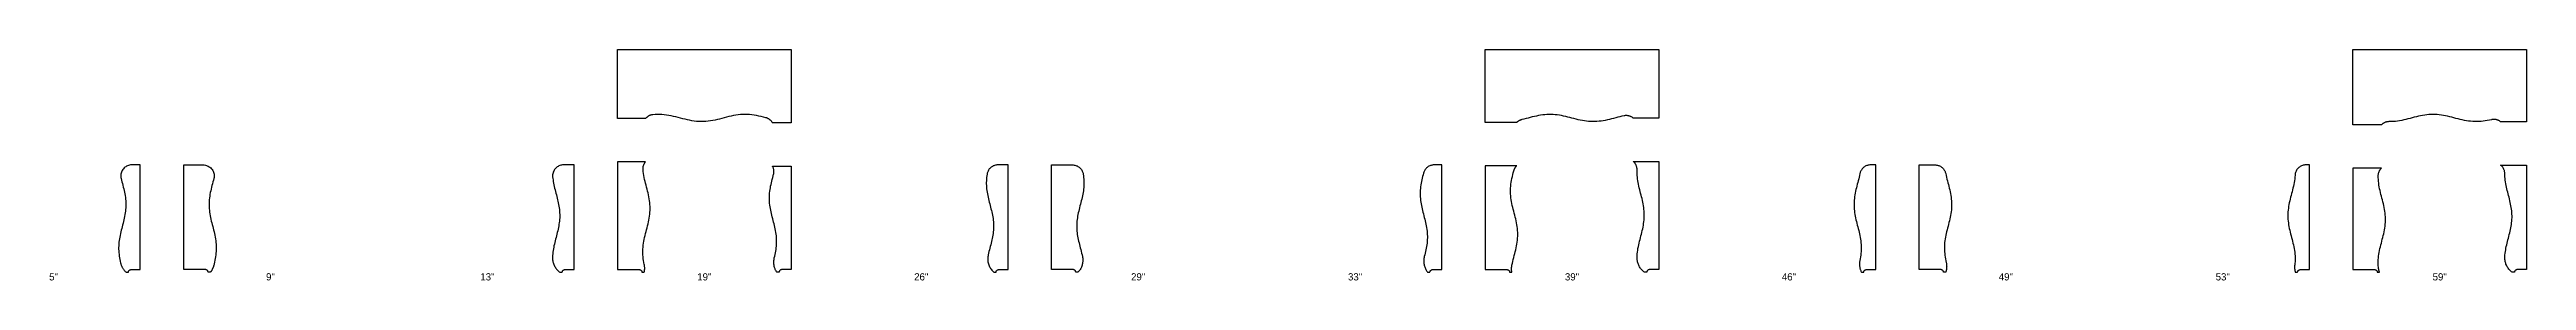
# Model space of a CAD drawing. Header units: inches. Extents: x 23 to 1008, y -3 to 61.
# Drawn here: x 23 to 708, y -3 to 61 of the extents above; entities that cross this region are included whole.
import ezdxf
from ezdxf.enums import TextEntityAlignment as Align

# ---------------------------------------------------------------- set-up
doc = ezdxf.new("R2010")
doc.units = ezdxf.units.IN

msp = doc.modelspace()

# ---------------------------------------------------------------- texts
at = {"layer": 'LABELS', "color": 8}
for s, p in [('5"', (24, -3)), ('9"', (84, -3)), ('13"', (144, -3)), ('19"', (204, -3)), ('26"', (264, -3)), ('29"', (324, -3)), ('33"', (384, -3)), ('39"', (444, -3)), ('46"', (504, -3)), ('49"', (564, -3)), ('53"', (624, -3)), ('59"', (684, -3))]:
    msp.add_text(s, height=2, dxfattribs=at).set_placement(p, align=Align.CENTER)

# ---------------------------------------------------------------- linework, layer by layer
at = {"layer": 'SHELF_BACK', "color": 3}
for points in [[(180, 61), (228, 61), (228, 40.7), (222.84, 40.7), (222.84, 40.7), (222.78, 40.8), (222.71, 40.91), (222.63, 41.01), (222.56, 41.1), (222.48, 41.19), (222.39, 41.28), (222.3, 41.37), (222.21, 41.45), (222.11, 41.53), (222.02, 41.61), (221.91, 41.68), (221.81, 41.74), (221.7, 41.81), (221.59, 41.86), (221.48, 41.92), (221.37, 41.96), (221.25, 42.01), (221.13, 42.05), (221.01, 42.08), (221.01, 42.08), (220.37, 42.24), (219.74, 42.4), (219.1, 42.55), (218.46, 42.68), (217.82, 42.79), (217.18, 42.88), (216.54, 42.95), (215.91, 42.99), (215.27, 43), (214.63, 42.98), (213.99, 42.94), (213.35, 42.87), (212.71, 42.78), (212.07, 42.66), (211.44, 42.53), (210.8, 42.38), (210.16, 42.22), (209.52, 42.05), (208.88, 41.89), (208.24, 41.72), (207.61, 41.57), (206.97, 41.42), (206.33, 41.29), (205.69, 41.19), (205.05, 41.1), (204.41, 41.04), (203.78, 41.01), (203.14, 41), (202.5, 41.02), (201.86, 41.07), (201.22, 41.15), (200.58, 41.25), (199.94, 41.37), (199.31, 41.5), (198.67, 41.65), (198.03, 41.82), (197.39, 41.98), (196.75, 42.15), (196.11, 42.31), (195.48, 42.46), (194.84, 42.61), (194.2, 42.73), (193.56, 42.83), (192.92, 42.91), (192.28, 42.97), (191.64, 43), (191.01, 43), (190.37, 42.97), (189.73, 42.91), (189.73, 42.91), (189.61, 42.9), (189.49, 42.88), (189.37, 42.85), (189.25, 42.82), (189.13, 42.79), (189.01, 42.75), (188.9, 42.7), (188.79, 42.66), (188.68, 42.6), (188.57, 42.54), (188.47, 42.48), (188.36, 42.41), (188.26, 42.34), (188.17, 42.27), (188.07, 42.19), (187.98, 42.11), (187.89, 42.02), (187.81, 41.93), (187.73, 41.84), (180, 41.84), (180, 61)], [(420, 61), (468, 61), (468, 41.97), (460.94, 41.97), (460.94, 41.97), (460.83, 42.06), (460.72, 42.14), (460.6, 42.22), (460.47, 42.29), (460.35, 42.36), (460.22, 42.42), (460.09, 42.47), (459.95, 42.52), (459.82, 42.56), (459.68, 42.6), (459.54, 42.63), (459.4, 42.65), (459.25, 42.66), (459.11, 42.67), (458.97, 42.67), (458.83, 42.67), (458.68, 42.66), (458.54, 42.64), (458.4, 42.61), (458.4, 42.61), (457.82, 42.49), (457.25, 42.35), (456.67, 42.2), (456.09, 42.05), (455.52, 41.9), (454.94, 41.75), (454.36, 41.61), (453.79, 41.48), (453.21, 41.35), (452.63, 41.25), (452.06, 41.16), (451.48, 41.09), (450.9, 41.04), (450.32, 41.01), (449.75, 41), (449.17, 41.02), (448.59, 41.06), (448.02, 41.12), (447.44, 41.2), (446.86, 41.3), (446.29, 41.41), (445.71, 41.54), (445.13, 41.68), (444.55, 41.83), (443.98, 41.98), (443.4, 42.13), (442.82, 42.27), (442.25, 42.42), (441.67, 42.55), (441.09, 42.67), (440.52, 42.77), (439.94, 42.86), (439.36, 42.93), (438.79, 42.97), (438.21, 43), (437.63, 43), (437.05, 42.98), (436.48, 42.93), (435.9, 42.87), (435.32, 42.78), (434.75, 42.68), (434.17, 42.56), (433.59, 42.43), (433.02, 42.29), (432.44, 42.14), (431.86, 41.99), (431.28, 41.84), (430.71, 41.7), (430.13, 41.56), (430.13, 41.56), (430.05, 41.54), (429.97, 41.51), (429.88, 41.49), (429.8, 41.46), (429.72, 41.43), (429.64, 41.4), (429.56, 41.36), (429.49, 41.33), (429.41, 41.29), (429.34, 41.24), (429.26, 41.2), (429.19, 41.16), (429.12, 41.11), (429.05, 41.06), (428.98, 41.01), (428.91, 40.95), (428.85, 40.9), (428.78, 40.84), (428.72, 40.78), (420, 40.78), (420, 61)], [(660, 61), (708, 61), (708, 40.96), (700.86, 40.96), (700.86, 40.96), (700.75, 41.05), (700.63, 41.13), (700.51, 41.2), (700.39, 41.27), (700.26, 41.33), (700.13, 41.39), (700, 41.44), (699.86, 41.48), (699.73, 41.52), (699.59, 41.55), (699.45, 41.58), (699.31, 41.59), (699.17, 41.61), (699.03, 41.61), (698.88, 41.61), (698.74, 41.6), (698.6, 41.58), (698.46, 41.56), (698.32, 41.53), (698.32, 41.53), (697.75, 41.41), (697.17, 41.29), (696.59, 41.19), (696.01, 41.11), (695.44, 41.05), (694.86, 41.02), (694.28, 41), (693.7, 41.01), (693.13, 41.04), (692.55, 41.09), (691.97, 41.16), (691.39, 41.25), (690.82, 41.36), (690.24, 41.49), (689.66, 41.62), (689.09, 41.77), (688.51, 41.91), (687.93, 42.07), (687.35, 42.21), (686.78, 42.36), (686.2, 42.5), (685.62, 42.62), (685.04, 42.73), (684.47, 42.83), (683.89, 42.9), (683.31, 42.96), (682.73, 42.99), (682.16, 43), (681.58, 42.99), (681, 42.95), (680.42, 42.9), (679.85, 42.82), (679.27, 42.72), (678.69, 42.61), (678.11, 42.49), (677.54, 42.35), (676.96, 42.2), (676.38, 42.05), (675.8, 41.9), (675.23, 41.75), (674.65, 41.61), (674.07, 41.48), (673.5, 41.35), (672.92, 41.25), (672.34, 41.16), (671.76, 41.08), (671.19, 41.03), (670.61, 41.01), (670.03, 41), (670.03, 41), (669.91, 41), (669.78, 40.99), (669.66, 40.98), (669.54, 40.96), (669.41, 40.94), (669.29, 40.92), (669.17, 40.88), (669.05, 40.85), (668.94, 40.81), (668.82, 40.76), (668.71, 40.71), (668.6, 40.65), (668.49, 40.59), (668.38, 40.53), (668.28, 40.46), (668.18, 40.39), (668.08, 40.31), (667.99, 40.23), (667.9, 40.14), (660, 40.14), (660, 61)]]:
    msp.add_lwpolyline(points, close=True, dxfattribs=at)
at = {"layer": 'SHELF_LEFT', "color": 5}
for points in [[(60, 0), (60, 29), (65.42, 29), (65.42, 29), (65.7, 28.99), (65.99, 28.95), (66.26, 28.88), (66.53, 28.78), (66.79, 28.66), (67.04, 28.52), (67.27, 28.36), (67.49, 28.17), (67.69, 27.96), (67.86, 27.73), (68.02, 27.49), (68.15, 27.24), (68.25, 26.97), (68.33, 26.7), (68.39, 26.42), (68.41, 26.13), (68.41, 25.85), (68.38, 25.56), (68.33, 25.28), (68.33, 25.28), (68.2, 24.79), (68.08, 24.29), (67.95, 23.8), (67.82, 23.31), (67.69, 22.81), (67.57, 22.32), (67.46, 21.83), (67.36, 21.33), (67.26, 20.84), (67.18, 20.35), (67.12, 19.86), (67.06, 19.36), (67.03, 18.87), (67, 18.38), (67, 17.88), (67.01, 17.39), (67.04, 16.9), (67.09, 16.4), (67.15, 15.91), (67.22, 15.42), (67.31, 14.92), (67.41, 14.43), (67.51, 13.94), (67.63, 13.44), (67.75, 12.95), (67.88, 12.46), (68.01, 11.97), (68.14, 11.47), (68.26, 10.98), (68.39, 10.49), (68.5, 9.99), (68.61, 9.5), (68.71, 9.01), (68.79, 8.51), (68.86, 8.02), (68.92, 7.53), (68.96, 7.03), (68.99, 6.54), (69, 6.05), (68.99, 5.55), (68.97, 5.06), (68.93, 4.57), (68.88, 4.08), (68.81, 3.58), (68.72, 3.09), (68.63, 2.6), (68.52, 2.1), (68.41, 1.61), (68.29, 1.12), (68.29, 1.12), (68.26, 1.01), (68.23, 0.9), (68.2, 0.8), (68.16, 0.69), (68.13, 0.59), (68.09, 0.49), (68.04, 0.39), (68, 0.29), (67.95, 0.19), (67.91, 0.09), (67.85, -0.01), (67.8, -0.11), (67.75, -0.2), (67.69, -0.3), (67.63, -0.39), (67.57, -0.48), (67.51, -0.57), (67.44, -0.66), (67.38, -0.75), (66.75, -0.75), (66.75, -0.75), (66.75, -0.67), (66.73, -0.58), (66.71, -0.5), (66.68, -0.42), (66.64, -0.35), (66.59, -0.28), (66.53, -0.22), (66.47, -0.16), (66.4, -0.11), (66.33, -0.07), (66.25, -0.04), (66.17, -0.02), (66.08, 0), (66, 0), (60, 0)], [(180, 0), (186, 0), (186, 0), (186.08, 0), (186.17, -0.02), (186.25, -0.04), (186.33, -0.07), (186.4, -0.11), (186.47, -0.16), (186.53, -0.22), (186.59, -0.28), (186.64, -0.35), (186.68, -0.42), (186.71, -0.5), (186.73, -0.58), (186.75, -0.67), (186.75, -0.75), (187.38, -0.75), (187.38, -0.75), (187.4, -0.64), (187.42, -0.53), (187.44, -0.41), (187.46, -0.3), (187.47, -0.18), (187.49, -0.07), (187.49, 0.04), (187.5, 0.16), (187.51, 0.27), (187.51, 0.39), (187.51, 0.5), (187.5, 0.62), (187.49, 0.73), (187.49, 0.85), (187.47, 0.96), (187.46, 1.08), (187.44, 1.19), (187.42, 1.3), (187.4, 1.41), (187.4, 1.41), (187.29, 1.95), (187.2, 2.49), (187.13, 3.02), (187.07, 3.56), (187.03, 4.09), (187, 4.63), (187, 5.17), (187.02, 5.7), (187.06, 6.24), (187.11, 6.77), (187.18, 7.31), (187.27, 7.85), (187.38, 8.38), (187.49, 8.92), (187.62, 9.45), (187.75, 9.99), (187.89, 10.52), (188.03, 11.06), (188.17, 11.6), (188.3, 12.13), (188.43, 12.67), (188.55, 13.2), (188.67, 13.74), (188.76, 14.28), (188.85, 14.81), (188.91, 15.35), (188.96, 15.88), (188.99, 16.42), (189, 16.96), (188.99, 17.49), (188.96, 18.03), (188.91, 18.56), (188.85, 19.1), (188.76, 19.63), (188.67, 20.17), (188.56, 20.71), (188.43, 21.24), (188.3, 21.78), (188.17, 22.31), (188.03, 22.85), (187.89, 23.39), (187.75, 23.92), (187.62, 24.46), (187.49, 24.99), (187.38, 25.53), (187.27, 26.07), (187.18, 26.6), (187.11, 27.14), (187.06, 27.67), (187.06, 27.67), (187.05, 27.8), (187.04, 27.92), (187.05, 28.04), (187.05, 28.16), (187.07, 28.28), (187.08, 28.41), (187.1, 28.53), (187.13, 28.65), (187.16, 28.76), (187.2, 28.88), (187.24, 29), (187.29, 29.11), (187.34, 29.22), (187.39, 29.33), (187.45, 29.44), (187.51, 29.54), (187.58, 29.64), (187.65, 29.74), (187.73, 29.84), (180, 29.84), (180, 0)], [(300, 0), (300, 29), (305.84, 29), (305.84, 29), (306.06, 28.99), (306.28, 28.97), (306.5, 28.93), (306.72, 28.87), (306.93, 28.79), (307.13, 28.71), (307.33, 28.6), (307.52, 28.48), (307.7, 28.35), (307.87, 28.21), (308.03, 28.05), (308.17, 27.88), (308.31, 27.7), (308.43, 27.51), (308.53, 27.32), (308.62, 27.11), (308.7, 26.9), (308.76, 26.69), (308.8, 26.47), (308.8, 26.47), (308.87, 26), (308.92, 25.54), (308.96, 25.07), (308.99, 24.61), (309, 24.14), (309, 23.68), (308.98, 23.21), (308.95, 22.75), (308.9, 22.28), (308.84, 21.81), (308.77, 21.35), (308.69, 20.88), (308.59, 20.42), (308.49, 19.95), (308.38, 19.49), (308.26, 19.02), (308.15, 18.56), (308.02, 18.09), (307.9, 17.63), (307.78, 17.16), (307.67, 16.7), (307.55, 16.23), (307.45, 15.77), (307.35, 15.3), (307.26, 14.84), (307.19, 14.37), (307.12, 13.91), (307.07, 13.44), (307.03, 12.98), (307.01, 12.51), (307, 12.05), (307.01, 11.58), (307.03, 11.12), (307.06, 10.65), (307.11, 10.18), (307.17, 9.72), (307.25, 9.25), (307.33, 8.79), (307.43, 8.32), (307.53, 7.86), (307.64, 7.39), (307.76, 6.93), (307.88, 6.46), (308, 6), (308.12, 5.53), (308.24, 5.07), (308.36, 4.6), (308.47, 4.14), (308.57, 3.67), (308.57, 3.67), (308.62, 3.43), (308.65, 3.18), (308.67, 2.93), (308.68, 2.68), (308.68, 2.43), (308.66, 2.18), (308.64, 1.93), (308.59, 1.68), (308.54, 1.44), (308.48, 1.2), (308.4, 0.96), (308.31, 0.72), (308.21, 0.49), (308.1, 0.27), (307.97, 0.05), (307.84, -0.16), (307.69, -0.36), (307.54, -0.56), (307.38, -0.75), (306.75, -0.75), (306.75, -0.75), (306.75, -0.67), (306.73, -0.58), (306.71, -0.5), (306.68, -0.42), (306.64, -0.35), (306.59, -0.28), (306.53, -0.22), (306.47, -0.16), (306.4, -0.11), (306.33, -0.07), (306.25, -0.04), (306.17, -0.02), (306.08, 0), (306, 0), (300, 0)], [(420, 0), (426, 0), (426, 0), (426.08, 0), (426.17, -0.02), (426.25, -0.04), (426.33, -0.07), (426.4, -0.11), (426.47, -0.16), (426.53, -0.22), (426.59, -0.28), (426.64, -0.35), (426.68, -0.42), (426.71, -0.5), (426.73, -0.58), (426.75, -0.67), (426.75, -0.75), (427.38, -0.75), (427.38, -0.75), (427.36, -0.65), (427.34, -0.55), (427.33, -0.44), (427.31, -0.34), (427.3, -0.24), (427.3, -0.13), (427.29, -0.03), (427.29, 0.08), (427.28, 0.18), (427.29, 0.28), (427.29, 0.39), (427.29, 0.49), (427.3, 0.59), (427.31, 0.7), (427.32, 0.8), (427.33, 0.9), (427.35, 1.01), (427.37, 1.11), (427.39, 1.21), (427.39, 1.21), (427.5, 1.75), (427.63, 2.28), (427.76, 2.81), (427.9, 3.35), (428.04, 3.88), (428.18, 4.42), (428.32, 4.95), (428.44, 5.49), (428.57, 6.02), (428.67, 6.55), (428.77, 7.09), (428.85, 7.62), (428.92, 8.16), (428.96, 8.69), (428.99, 9.23), (429, 9.76), (428.99, 10.29), (428.96, 10.83), (428.91, 11.36), (428.84, 11.9), (428.76, 12.43), (428.66, 12.97), (428.55, 13.5), (428.43, 14.03), (428.3, 14.57), (428.16, 15.1), (428.02, 15.64), (427.88, 16.17), (427.75, 16.71), (427.61, 17.24), (427.49, 17.78), (427.37, 18.31), (427.27, 18.84), (427.18, 19.38), (427.11, 19.91), (427.06, 20.45), (427.02, 20.98), (427, 21.52), (427, 22.05), (427.03, 22.58), (427.07, 23.12), (427.12, 23.65), (427.2, 24.19), (427.29, 24.72), (427.4, 25.26), (427.51, 25.79), (427.64, 26.32), (427.77, 26.86), (427.91, 27.39), (427.91, 27.39), (427.94, 27.48), (427.96, 27.56), (427.99, 27.64), (428.02, 27.72), (428.05, 27.8), (428.08, 27.88), (428.12, 27.95), (428.16, 28.03), (428.2, 28.11), (428.24, 28.18), (428.29, 28.25), (428.34, 28.32), (428.39, 28.39), (428.44, 28.46), (428.49, 28.53), (428.54, 28.6), (428.6, 28.66), (428.66, 28.72), (428.72, 28.78), (420, 28.78), (420, 0)], [(540, 0), (540, 29), (544.43, 29), (544.43, 29), (544.65, 28.99), (544.86, 28.97), (545.08, 28.93), (545.28, 28.88), (545.49, 28.81), (545.69, 28.72), (545.88, 28.63), (546.07, 28.51), (546.24, 28.39), (546.41, 28.25), (546.57, 28.1), (546.72, 27.95), (546.85, 27.78), (546.97, 27.6), (547.08, 27.41), (547.17, 27.22), (547.25, 27.01), (547.32, 26.81), (547.37, 26.6), (547.37, 26.6), (547.48, 26.1), (547.6, 25.59), (547.72, 25.09), (547.85, 24.59), (547.98, 24.08), (548.11, 23.58), (548.24, 23.08), (548.36, 22.57), (548.48, 22.07), (548.59, 21.57), (548.69, 21.07), (548.78, 20.56), (548.86, 20.06), (548.92, 19.56), (548.96, 19.05), (548.99, 18.55), (549, 18.05), (548.99, 17.55), (548.97, 17.04), (548.93, 16.54), (548.87, 16.04), (548.8, 15.53), (548.71, 15.03), (548.61, 14.53), (548.51, 14.03), (548.39, 13.52), (548.26, 13.02), (548.13, 12.52), (548, 12.01), (547.87, 11.51), (547.74, 11.01), (547.62, 10.5), (547.5, 10), (547.39, 9.5), (547.29, 9), (547.21, 8.49), (547.13, 7.99), (547.07, 7.49), (547.03, 6.98), (547.01, 6.48), (547, 5.98), (547.01, 5.48), (547.04, 4.97), (547.08, 4.47), (547.14, 3.97), (547.21, 3.46), (547.3, 2.96), (547.4, 2.46), (547.51, 1.96), (547.51, 1.96), (547.54, 1.81), (547.57, 1.67), (547.59, 1.53), (547.61, 1.39), (547.62, 1.24), (547.63, 1.1), (547.63, 0.95), (547.64, 0.81), (547.63, 0.67), (547.63, 0.52), (547.61, 0.38), (547.6, 0.23), (547.58, 0.09), (547.55, -0.05), (547.53, -0.19), (547.5, -0.33), (547.46, -0.47), (547.42, -0.61), (547.38, -0.75), (546.75, -0.75), (546.75, -0.75), (546.75, -0.67), (546.73, -0.58), (546.71, -0.5), (546.68, -0.42), (546.64, -0.35), (546.59, -0.28), (546.53, -0.22), (546.47, -0.16), (546.4, -0.11), (546.33, -0.07), (546.25, -0.04), (546.17, -0.02), (546.08, 0), (546, 0), (540, 0)], [(660, 0), (666, 0), (666, 0), (666.08, 0), (666.17, -0.02), (666.25, -0.04), (666.33, -0.07), (666.4, -0.11), (666.47, -0.16), (666.53, -0.22), (666.59, -0.28), (666.64, -0.35), (666.68, -0.42), (666.71, -0.5), (666.73, -0.58), (666.75, -0.67), (666.75, -0.75), (667.38, -0.75), (667.38, -0.75), (667.35, -0.68), (667.32, -0.61), (667.3, -0.54), (667.28, -0.47), (667.25, -0.4), (667.23, -0.32), (667.21, -0.25), (667.19, -0.18), (667.17, -0.11), (667.16, -0.03), (667.14, 0.04), (667.13, 0.11), (667.11, 0.19), (667.1, 0.26), (667.09, 0.34), (667.08, 0.41), (667.07, 0.48), (667.06, 0.56), (667.05, 0.63), (667.05, 0.63), (667.02, 1.15), (667, 1.67), (667, 2.19), (667.02, 2.71), (667.06, 3.22), (667.11, 3.74), (667.18, 4.26), (667.27, 4.78), (667.37, 5.3), (667.48, 5.82), (667.6, 6.33), (667.73, 6.85), (667.86, 7.37), (668, 7.89), (668.13, 8.41), (668.26, 8.92), (668.39, 9.44), (668.51, 9.96), (668.62, 10.48), (668.72, 11), (668.81, 11.52), (668.88, 12.03), (668.94, 12.55), (668.98, 13.07), (669, 13.59), (669, 14.11), (668.98, 14.63), (668.95, 15.14), (668.9, 15.66), (668.83, 16.18), (668.74, 16.7), (668.65, 17.22), (668.54, 17.73), (668.42, 18.25), (668.29, 18.77), (668.16, 19.29), (668.02, 19.81), (667.89, 20.33), (667.76, 20.84), (667.63, 21.36), (667.5, 21.88), (667.39, 22.4), (667.29, 22.92), (667.2, 23.44), (667.13, 23.95), (667.07, 24.47), (667.03, 24.99), (667.01, 25.51), (667, 26.03), (667, 26.03), (667, 26.15), (667.01, 26.27), (667.03, 26.4), (667.05, 26.52), (667.07, 26.64), (667.1, 26.76), (667.13, 26.88), (667.17, 27), (667.22, 27.12), (667.26, 27.23), (667.32, 27.34), (667.38, 27.45), (667.44, 27.56), (667.5, 27.66), (667.57, 27.77), (667.65, 27.87), (667.73, 27.96), (667.81, 28.05), (667.9, 28.14), (660, 28.14), (660, 0)]]:
    msp.add_lwpolyline(points, close=True, dxfattribs=at)
at = {"layer": 'SHELF_RIGHT', "color": 1}
for points in [[(48, 0), (48, 29), (45.58, 29), (45.58, 29), (45.3, 28.99), (45.01, 28.95), (44.74, 28.88), (44.47, 28.78), (44.21, 28.66), (43.96, 28.52), (43.73, 28.36), (43.51, 28.17), (43.31, 27.96), (43.14, 27.73), (42.98, 27.49), (42.85, 27.24), (42.75, 26.97), (42.67, 26.7), (42.61, 26.42), (42.59, 26.13), (42.59, 25.85), (42.62, 25.56), (42.67, 25.28), (42.67, 25.28), (42.79, 24.8), (42.92, 24.32), (43.04, 23.84), (43.17, 23.37), (43.29, 22.89), (43.4, 22.41), (43.52, 21.93), (43.62, 21.45), (43.71, 20.97), (43.79, 20.5), (43.86, 20.02), (43.92, 19.54), (43.96, 19.06), (43.99, 18.58), (44, 18.1), (44, 17.62), (43.98, 17.15), (43.94, 16.67), (43.89, 16.19), (43.83, 15.71), (43.75, 15.23), (43.66, 14.75), (43.56, 14.28), (43.45, 13.8), (43.34, 13.32), (43.22, 12.84), (43.09, 12.36), (42.97, 11.88), (42.84, 11.4), (42.72, 10.93), (42.6, 10.45), (42.49, 9.97), (42.39, 9.49), (42.3, 9.01), (42.21, 8.53), (42.14, 8.05), (42.08, 7.58), (42.04, 7.1), (42.01, 6.62), (42, 6.14), (42, 5.66), (42.02, 5.18), (42.06, 4.71), (42.11, 4.23), (42.17, 3.75), (42.24, 3.27), (42.33, 2.79), (42.43, 2.31), (42.54, 1.83), (42.54, 1.83), (42.58, 1.68), (42.62, 1.52), (42.67, 1.37), (42.72, 1.22), (42.78, 1.07), (42.84, 0.92), (42.91, 0.78), (42.98, 0.64), (43.06, 0.49), (43.14, 0.36), (43.23, 0.22), (43.32, 0.09), (43.41, -0.04), (43.51, -0.17), (43.61, -0.29), (43.72, -0.41), (43.83, -0.53), (43.95, -0.64), (44.06, -0.75), (44.69, -0.75), (44.69, -0.75), (44.69, -0.67), (44.71, -0.58), (44.73, -0.5), (44.76, -0.42), (44.8, -0.35), (44.85, -0.28), (44.91, -0.22), (44.97, -0.16), (45.04, -0.11), (45.11, -0.07), (45.19, -0.04), (45.27, -0.02), (45.35, 0), (45.44, 0), (48, 0)], [(168, 0), (168, 29), (165.04, 29), (165.04, 29), (164.78, 28.99), (164.52, 28.95), (164.27, 28.9), (164.02, 28.82), (163.78, 28.72), (163.55, 28.6), (163.32, 28.46), (163.12, 28.3), (162.92, 28.12), (162.75, 27.93), (162.59, 27.73), (162.45, 27.51), (162.33, 27.27), (162.23, 27.03), (162.15, 26.78), (162.09, 26.53), (162.05, 26.27), (162.04, 26.01), (162.05, 25.75), (162.05, 25.75), (162.1, 25.29), (162.16, 24.84), (162.23, 24.38), (162.31, 23.93), (162.4, 23.47), (162.5, 23.02), (162.6, 22.56), (162.71, 22.11), (162.83, 21.65), (162.95, 21.2), (163.07, 20.74), (163.19, 20.29), (163.3, 19.83), (163.41, 19.38), (163.52, 18.92), (163.62, 18.47), (163.71, 18.01), (163.78, 17.56), (163.85, 17.1), (163.91, 16.64), (163.95, 16.19), (163.98, 15.73), (164, 15.28), (164, 14.82), (163.99, 14.37), (163.96, 13.91), (163.92, 13.46), (163.87, 13), (163.8, 12.55), (163.72, 12.09), (163.64, 11.64), (163.54, 11.18), (163.44, 10.73), (163.33, 10.27), (163.21, 9.82), (163.09, 9.36), (162.98, 8.91), (162.86, 8.45), (162.74, 8), (162.63, 7.54), (162.52, 7.09), (162.42, 6.63), (162.33, 6.18), (162.24, 5.72), (162.17, 5.27), (162.11, 4.81), (162.06, 4.36), (162.03, 3.9), (162.01, 3.44), (162.01, 3.44), (162.01, 3.19), (162.02, 2.93), (162.04, 2.68), (162.08, 2.43), (162.13, 2.18), (162.19, 1.93), (162.27, 1.68), (162.36, 1.44), (162.46, 1.21), (162.57, 0.98), (162.7, 0.75), (162.83, 0.54), (162.98, 0.33), (163.14, 0.13), (163.3, -0.07), (163.48, -0.25), (163.66, -0.43), (163.86, -0.59), (164.06, -0.75), (164.69, -0.75), (164.69, -0.75), (164.69, -0.67), (164.71, -0.58), (164.73, -0.5), (164.76, -0.42), (164.8, -0.35), (164.85, -0.28), (164.91, -0.22), (164.97, -0.16), (165.04, -0.11), (165.11, -0.07), (165.19, -0.04), (165.27, -0.02), (165.35, 0), (165.44, 0), (168, 0)], [(228, 0), (225.44, 0), (225.44, 0), (225.35, 0), (225.27, -0.02), (225.19, -0.04), (225.11, -0.07), (225.04, -0.11), (224.97, -0.16), (224.91, -0.22), (224.85, -0.28), (224.8, -0.35), (224.76, -0.42), (224.73, -0.5), (224.71, -0.58), (224.69, -0.67), (224.69, -0.75), (224.06, -0.75), (224.06, -0.75), (223.95, -0.57), (223.84, -0.38), (223.73, -0.18), (223.64, 0.01), (223.56, 0.22), (223.48, 0.42), (223.42, 0.63), (223.36, 0.84), (223.31, 1.05), (223.28, 1.27), (223.25, 1.48), (223.23, 1.7), (223.22, 1.92), (223.22, 2.14), (223.23, 2.36), (223.25, 2.57), (223.28, 2.79), (223.31, 3.01), (223.36, 3.22), (223.36, 3.22), (223.47, 3.69), (223.58, 4.17), (223.67, 4.64), (223.76, 5.11), (223.84, 5.59), (223.9, 6.06), (223.94, 6.53), (223.98, 7.01), (224, 7.48), (224, 7.95), (223.99, 8.43), (223.96, 8.9), (223.92, 9.38), (223.86, 9.85), (223.79, 10.32), (223.71, 10.8), (223.62, 11.27), (223.52, 11.74), (223.41, 12.22), (223.29, 12.69), (223.17, 13.16), (223.05, 13.64), (222.92, 14.11), (222.8, 14.59), (222.68, 15.06), (222.56, 15.53), (222.46, 16.01), (222.36, 16.48), (222.27, 16.95), (222.19, 17.43), (222.12, 17.9), (222.07, 18.37), (222.03, 18.85), (222.01, 19.32), (222, 19.8), (222.01, 20.27), (222.03, 20.74), (222.07, 21.22), (222.12, 21.69), (222.18, 22.16), (222.26, 22.64), (222.35, 23.11), (222.45, 23.58), (222.56, 24.06), (222.67, 24.53), (222.79, 25.01), (222.91, 25.48), (223.04, 25.95), (223.16, 26.43), (223.16, 26.43), (223.19, 26.55), (223.21, 26.67), (223.23, 26.79), (223.24, 26.91), (223.25, 27.04), (223.26, 27.16), (223.25, 27.29), (223.25, 27.41), (223.23, 27.53), (223.22, 27.65), (223.2, 27.78), (223.17, 27.9), (223.14, 28.02), (223.1, 28.14), (223.06, 28.25), (223.01, 28.37), (222.96, 28.48), (222.9, 28.59), (222.84, 28.7), (228, 28.7), (228, 0)], [(288, 0), (288, 29), (285.16, 29), (285.16, 29), (284.94, 28.99), (284.72, 28.97), (284.5, 28.93), (284.28, 28.87), (284.07, 28.79), (283.87, 28.71), (283.67, 28.6), (283.48, 28.48), (283.3, 28.35), (283.13, 28.21), (282.97, 28.05), (282.83, 27.88), (282.69, 27.7), (282.57, 27.51), (282.47, 27.32), (282.38, 27.11), (282.3, 26.9), (282.24, 26.69), (282.2, 26.47), (282.2, 26.47), (282.14, 26.01), (282.08, 25.55), (282.04, 25.1), (282.01, 24.64), (282, 24.18), (282, 23.73), (282.02, 23.27), (282.05, 22.81), (282.09, 22.36), (282.15, 21.9), (282.22, 21.45), (282.29, 20.99), (282.38, 20.53), (282.48, 20.08), (282.59, 19.62), (282.7, 19.16), (282.82, 18.71), (282.93, 18.25), (283.05, 17.79), (283.17, 17.34), (283.29, 16.88), (283.4, 16.42), (283.51, 15.97), (283.61, 15.51), (283.7, 15.05), (283.78, 14.6), (283.85, 14.14), (283.9, 13.68), (283.95, 13.23), (283.98, 12.77), (284, 12.32), (284, 11.86), (283.99, 11.4), (283.96, 10.95), (283.92, 10.49), (283.87, 10.03), (283.81, 9.58), (283.73, 9.12), (283.64, 8.66), (283.55, 8.21), (283.44, 7.75), (283.33, 7.29), (283.22, 6.84), (283.1, 6.38), (282.98, 5.92), (282.86, 5.47), (282.74, 5.01), (282.63, 4.55), (282.52, 4.1), (282.52, 4.1), (282.47, 3.82), (282.43, 3.54), (282.4, 3.26), (282.4, 2.98), (282.4, 2.7), (282.43, 2.42), (282.46, 2.15), (282.52, 1.87), (282.59, 1.6), (282.67, 1.33), (282.77, 1.07), (282.89, 0.81), (283.02, 0.56), (283.16, 0.32), (283.32, 0.09), (283.48, -0.14), (283.67, -0.35), (283.86, -0.56), (284.06, -0.75), (284.69, -0.75), (284.69, -0.75), (284.69, -0.67), (284.71, -0.58), (284.73, -0.5), (284.76, -0.42), (284.8, -0.35), (284.85, -0.28), (284.91, -0.22), (284.97, -0.16), (285.04, -0.11), (285.11, -0.07), (285.19, -0.04), (285.27, -0.02), (285.35, 0), (285.44, 0), (288, 0)], [(408, 0), (408, 29), (405.84, 29), (405.84, 29), (405.63, 28.99), (405.43, 28.97), (405.22, 28.94), (405.02, 28.89), (404.82, 28.82), (404.63, 28.74), (404.44, 28.65), (404.26, 28.55), (404.09, 28.44), (403.92, 28.31), (403.77, 28.17), (403.62, 28.02), (403.49, 27.87), (403.37, 27.7), (403.25, 27.52), (403.16, 27.34), (403.07, 27.15), (403, 26.96), (402.94, 26.76), (402.94, 26.76), (402.81, 26.29), (402.69, 25.81), (402.58, 25.34), (402.47, 24.87), (402.37, 24.39), (402.28, 23.92), (402.2, 23.45), (402.13, 22.98), (402.08, 22.5), (402.04, 22.03), (402.01, 21.56), (402, 21.08), (402.01, 20.61), (402.03, 20.14), (402.06, 19.67), (402.11, 19.19), (402.17, 18.72), (402.25, 18.25), (402.34, 17.77), (402.43, 17.3), (402.54, 16.83), (402.65, 16.36), (402.77, 15.88), (402.89, 15.41), (403.02, 14.94), (403.14, 14.47), (403.26, 13.99), (403.38, 13.52), (403.49, 13.05), (403.59, 12.57), (403.69, 12.1), (403.77, 11.63), (403.84, 11.16), (403.9, 10.68), (403.95, 10.21), (403.98, 9.74), (404, 9.26), (404, 8.79), (403.98, 8.32), (403.95, 7.85), (403.91, 7.37), (403.85, 6.9), (403.78, 6.43), (403.7, 5.95), (403.6, 5.48), (403.5, 5.01), (403.39, 4.54), (403.27, 4.06), (403.15, 3.59), (403.15, 3.59), (403.1, 3.36), (403.06, 3.12), (403.02, 2.88), (403, 2.64), (402.99, 2.39), (403, 2.15), (403.01, 1.91), (403.04, 1.67), (403.08, 1.43), (403.13, 1.2), (403.19, 0.96), (403.26, 0.73), (403.34, 0.5), (403.44, 0.28), (403.54, 0.06), (403.66, -0.15), (403.78, -0.36), (403.92, -0.56), (404.06, -0.75), (404.69, -0.75), (404.69, -0.75), (404.69, -0.67), (404.71, -0.58), (404.73, -0.5), (404.76, -0.42), (404.8, -0.35), (404.85, -0.28), (404.91, -0.22), (404.97, -0.16), (405.04, -0.11), (405.11, -0.07), (405.19, -0.04), (405.27, -0.02), (405.35, 0), (405.44, 0), (408, 0)], [(468, 0), (465.44, 0), (465.44, 0), (465.35, 0), (465.27, -0.02), (465.19, -0.04), (465.11, -0.07), (465.04, -0.11), (464.97, -0.16), (464.91, -0.22), (464.85, -0.28), (464.8, -0.35), (464.76, -0.42), (464.73, -0.5), (464.71, -0.58), (464.69, -0.67), (464.69, -0.75), (464.06, -0.75), (464.06, -0.75), (463.86, -0.6), (463.67, -0.43), (463.48, -0.26), (463.31, -0.07), (463.14, 0.12), (462.99, 0.32), (462.84, 0.53), (462.7, 0.74), (462.58, 0.96), (462.47, 1.19), (462.37, 1.42), (462.28, 1.66), (462.2, 1.9), (462.14, 2.15), (462.08, 2.39), (462.04, 2.65), (462.02, 2.9), (462, 3.15), (462, 3.4), (462, 3.4), (462.02, 3.9), (462.06, 4.39), (462.11, 4.88), (462.18, 5.38), (462.25, 5.87), (462.35, 6.36), (462.45, 6.86), (462.56, 7.35), (462.68, 7.84), (462.81, 8.34), (462.93, 8.83), (463.06, 9.32), (463.19, 9.82), (463.32, 10.31), (463.44, 10.8), (463.55, 11.3), (463.65, 11.79), (463.74, 12.28), (463.82, 12.78), (463.89, 13.27), (463.94, 13.76), (463.98, 14.26), (464, 14.75), (464, 15.24), (463.99, 15.74), (463.96, 16.23), (463.91, 16.72), (463.85, 17.22), (463.77, 17.71), (463.68, 18.2), (463.59, 18.7), (463.48, 19.19), (463.36, 19.68), (463.24, 20.17), (463.11, 20.67), (462.98, 21.16), (462.85, 21.65), (462.72, 22.15), (462.6, 22.64), (462.49, 23.13), (462.38, 23.63), (462.29, 24.12), (462.2, 24.61), (462.13, 25.11), (462.07, 25.6), (462.03, 26.09), (462.01, 26.59), (462, 27.08), (462.01, 27.57), (462.01, 27.57), (462.01, 27.72), (462, 27.86), (461.99, 28), (461.97, 28.14), (461.95, 28.28), (461.92, 28.42), (461.88, 28.56), (461.83, 28.69), (461.78, 28.83), (461.72, 28.96), (461.66, 29.09), (461.59, 29.21), (461.51, 29.33), (461.43, 29.45), (461.34, 29.56), (461.25, 29.67), (461.15, 29.77), (461.05, 29.87), (460.94, 29.97), (468, 29.97), (468, 0)], [(528, 0), (528, 29), (526.57, 29), (526.57, 29), (526.35, 28.99), (526.14, 28.97), (525.92, 28.93), (525.72, 28.88), (525.51, 28.81), (525.31, 28.72), (525.12, 28.63), (524.93, 28.51), (524.76, 28.39), (524.59, 28.25), (524.43, 28.1), (524.28, 27.95), (524.15, 27.78), (524.03, 27.6), (523.92, 27.41), (523.83, 27.22), (523.75, 27.01), (523.68, 26.81), (523.63, 26.6), (523.63, 26.6), (523.52, 26.11), (523.41, 25.62), (523.29, 25.13), (523.17, 24.63), (523.04, 24.14), (522.91, 23.65), (522.78, 23.16), (522.66, 22.67), (522.54, 22.18), (522.43, 21.69), (522.33, 21.2), (522.24, 20.71), (522.16, 20.21), (522.1, 19.72), (522.05, 19.23), (522.02, 18.74), (522, 18.25), (522, 17.76), (522.02, 17.27), (522.05, 16.78), (522.1, 16.29), (522.16, 15.8), (522.24, 15.3), (522.33, 14.81), (522.43, 14.32), (522.54, 13.83), (522.66, 13.34), (522.78, 12.85), (522.91, 12.36), (523.03, 11.87), (523.16, 11.38), (523.29, 10.88), (523.41, 10.39), (523.52, 9.9), (523.63, 9.41), (523.72, 8.92), (523.8, 8.43), (523.87, 7.94), (523.93, 7.45), (523.97, 6.96), (523.99, 6.47), (524, 5.97), (523.99, 5.48), (523.97, 4.99), (523.92, 4.5), (523.87, 4.01), (523.8, 3.52), (523.71, 3.03), (523.62, 2.54), (523.62, 2.54), (523.58, 2.36), (523.56, 2.19), (523.54, 2.01), (523.52, 1.83), (523.52, 1.65), (523.51, 1.48), (523.52, 1.3), (523.53, 1.12), (523.55, 0.94), (523.57, 0.77), (523.6, 0.59), (523.64, 0.42), (523.68, 0.25), (523.73, 0.07), (523.78, -0.1), (523.85, -0.26), (523.91, -0.43), (523.98, -0.59), (524.06, -0.75), (524.69, -0.75), (524.69, -0.75), (524.69, -0.67), (524.71, -0.58), (524.73, -0.5), (524.76, -0.42), (524.8, -0.35), (524.85, -0.28), (524.91, -0.22), (524.97, -0.16), (525.04, -0.11), (525.11, -0.07), (525.19, -0.04), (525.27, -0.02), (525.35, 0), (525.44, 0), (528, 0)], [(648, 0), (648, 29), (646.97, 29), (646.97, 29), (646.73, 28.99), (646.5, 28.96), (646.26, 28.91), (646.03, 28.85), (645.81, 28.76), (645.59, 28.66), (645.38, 28.55), (645.19, 28.41), (645, 28.26), (644.83, 28.1), (644.67, 27.92), (644.52, 27.73), (644.39, 27.53), (644.28, 27.32), (644.18, 27.1), (644.1, 26.87), (644.04, 26.64), (644, 26.41), (643.98, 26.17), (643.98, 26.17), (643.94, 25.66), (643.89, 25.15), (643.82, 24.64), (643.73, 24.13), (643.63, 23.62), (643.53, 23.12), (643.41, 22.61), (643.28, 22.1), (643.15, 21.59), (643.02, 21.08), (642.89, 20.57), (642.76, 20.06), (642.63, 19.55), (642.51, 19.04), (642.4, 18.54), (642.3, 18.03), (642.21, 17.52), (642.14, 17.01), (642.08, 16.5), (642.03, 15.99), (642.01, 15.48), (642, 14.97), (642.01, 14.46), (642.04, 13.96), (642.08, 13.45), (642.14, 12.94), (642.22, 12.43), (642.31, 11.92), (642.41, 11.41), (642.52, 10.9), (642.64, 10.39), (642.77, 9.89), (642.9, 9.38), (643.03, 8.87), (643.17, 8.36), (643.3, 7.85), (643.42, 7.34), (643.54, 6.83), (643.64, 6.32), (643.74, 5.81), (643.82, 5.31), (643.89, 4.8), (643.94, 4.29), (643.98, 3.78), (644, 3.27), (644, 2.76), (643.98, 2.25), (643.95, 1.74), (643.9, 1.23), (643.9, 1.23), (643.88, 1.13), (643.87, 1.02), (643.87, 0.92), (643.86, 0.81), (643.86, 0.71), (643.86, 0.6), (643.86, 0.5), (643.87, 0.39), (643.87, 0.29), (643.88, 0.18), (643.89, 0.08), (643.91, -0.03), (643.92, -0.13), (643.94, -0.24), (643.96, -0.34), (643.98, -0.44), (644.01, -0.55), (644.03, -0.65), (644.06, -0.75), (644.69, -0.75), (644.69, -0.75), (644.69, -0.67), (644.71, -0.58), (644.73, -0.5), (644.76, -0.42), (644.8, -0.35), (644.85, -0.28), (644.91, -0.22), (644.97, -0.16), (645.04, -0.11), (645.11, -0.07), (645.19, -0.04), (645.27, -0.02), (645.35, 0), (645.44, 0), (648, 0)], [(708, 0), (705.44, 0), (705.44, 0), (705.35, 0), (705.27, -0.02), (705.19, -0.04), (705.11, -0.07), (705.04, -0.11), (704.97, -0.16), (704.91, -0.22), (704.85, -0.28), (704.8, -0.35), (704.76, -0.42), (704.73, -0.5), (704.71, -0.58), (704.69, -0.67), (704.69, -0.75), (704.06, -0.75), (704.06, -0.75), (703.86, -0.59), (703.66, -0.42), (703.47, -0.24), (703.29, -0.05), (703.12, 0.15), (702.96, 0.36), (702.81, 0.58), (702.68, 0.8), (702.55, 1.03), (702.44, 1.27), (702.34, 1.51), (702.25, 1.76), (702.18, 2.01), (702.12, 2.27), (702.07, 2.53), (702.04, 2.79), (702.02, 3.05), (702.02, 3.31), (702.02, 3.57), (702.02, 3.57), (702.06, 4.04), (702.11, 4.52), (702.17, 4.99), (702.25, 5.46), (702.33, 5.93), (702.43, 6.4), (702.53, 6.87), (702.65, 7.34), (702.76, 7.81), (702.89, 8.28), (703.01, 8.75), (703.13, 9.22), (703.25, 9.69), (703.37, 10.16), (703.48, 10.63), (703.58, 11.1), (703.68, 11.57), (703.76, 12.04), (703.84, 12.51), (703.9, 12.98), (703.95, 13.45), (703.98, 13.93), (704, 14.4), (704, 14.87), (703.99, 15.34), (703.96, 15.81), (703.92, 16.28), (703.86, 16.75), (703.79, 17.22), (703.71, 17.69), (703.62, 18.16), (703.52, 18.63), (703.41, 19.1), (703.3, 19.57), (703.18, 20.04), (703.05, 20.51), (702.93, 20.98), (702.81, 21.45), (702.69, 21.92), (702.58, 22.39), (702.47, 22.86), (702.37, 23.34), (702.28, 23.81), (702.2, 24.28), (702.13, 24.75), (702.08, 25.22), (702.04, 25.69), (702.01, 26.16), (702, 26.63), (702, 26.63), (702, 26.77), (701.99, 26.91), (701.97, 27.05), (701.94, 27.19), (701.91, 27.33), (701.88, 27.47), (701.83, 27.6), (701.78, 27.73), (701.73, 27.86), (701.66, 27.99), (701.6, 28.11), (701.52, 28.23), (701.44, 28.35), (701.36, 28.46), (701.27, 28.57), (701.17, 28.68), (701.07, 28.78), (700.97, 28.87), (700.86, 28.96), (708, 28.96), (708, 0)]]:
    msp.add_lwpolyline(points, close=True, dxfattribs=at)

msp.set_redraw_order([(e.dxf.handle, doc.entitydb.next_handle()) for e in msp.query("TEXT MTEXT ATTDEF DIMENSION ARC_DIMENSION")])  # texts and dimensions are drawn at this point

doc.saveas('drawing.dxf')
